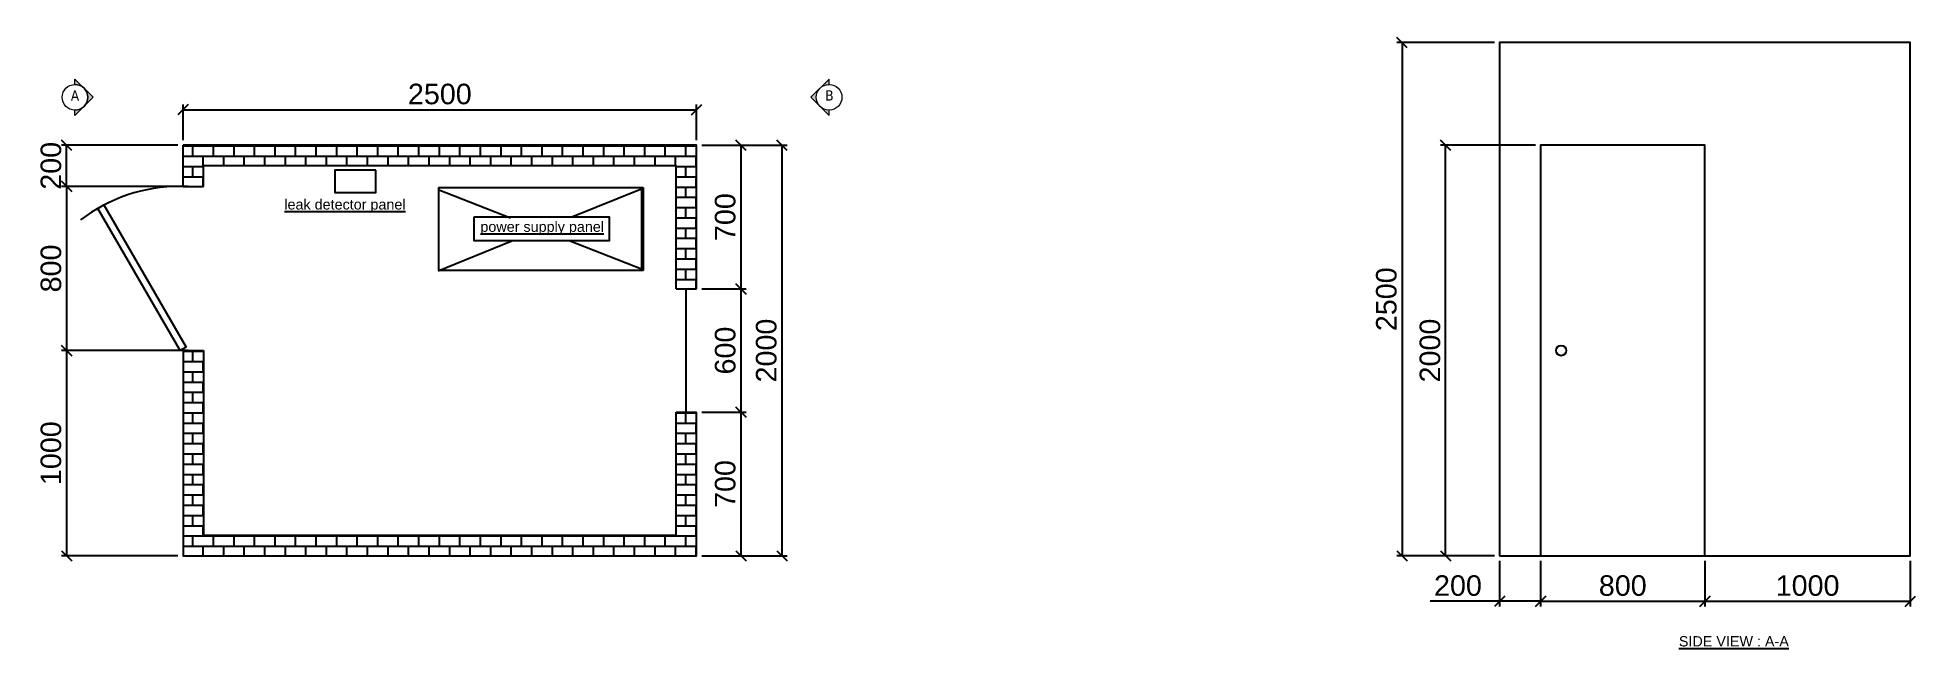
# Model space of a CAD drawing. Extents: x -1041800 to 1211622, y -13029 to 106851.
# Drawn here: x 58107 to 67250, y 3647 to 6623 of the extents above; entities that cross this region are included whole.
import ezdxf
from ezdxf.enums import TextEntityAlignment as Align

# ---------------------------------------------------------------- set-up
doc = ezdxf.new("R2010")
doc.units = 0
doc.header["$MEASUREMENT"] = 0
doc.layers.get('0').update_dxf_attribs({"lineweight": 5})
for name, color, linetype in [('NETTHAY', 7, 'Continuous'), ('TEXT', 7, 'Continuous'), ('VAN', 7, 'Continuous')]:
    doc.layers.add(name, color=color, linetype=linetype)
doc.styles.get("Standard").update_dxf_attribs({"font": 'arial.ttf'})
doc.styles.add('Tahoma', font='tahoma.ttf')
doc.dimstyles.new('TL100', dxfattribs={"dimscale": 0, "dimtxt": 200, "dimasz": 100, "dimexe": 50, "dimexo": 50, "dimgap": 50, "dimtad": 1, "dimdec": 0, "dimtxsty": 'Standard', "dimblk": 'OBLIQUE', "dimcen": 2.5, "dimclrd": 6, "dimclre": 6, "dimclrt": 3, "dimadec": 0, "dimazin": 0, "dimtfac": 1, "dimtdec": 0, "dimtmove": 0, "dimatfit": 3, "dimldrblk": 'OBLIQUE', "dimfxl": 1, "dimarcsym": 0})

msp = doc.modelspace()

# ---------------------------------------------------------------- texts
at = {"style": 'Tahoma', "flags": 8}
for tag, p in [('A', (58288.8, 6300.9)), ('B', (61962.3, 6300.9))]:
    msp.add_attdef(tag, text='1', height=50, dxfattribs=at).set_placement(p, align=Align.BOTTOM_CENTER)
at = {"layer": 'VAN', "color": 6, "linetype": 'Continuous', "char_height": 50, "attachment_point": 1}
for s, insert in [('\\pi84.79254;{\\Lleak detector panel }', (59223.4, 5835.2)), ('\\pi79.04561;{\\Lpower supply panel }', (60183.7, 5726.5)), ('\\pi108.93988;{\\LSIDE VIEW : A-A}', (65989.1, 3706.8))]:
    msp.add_mtext_dynamic_manual_height_columns(s, width=750.451, gutter_width=500, heights=[0], dxfattribs=dict(at, insert=insert))

# ---------------------------------------------------------------- blocks, each defined once
blk = doc.blocks.new('_Oblique')
at = {"color": 0, "linetype": 'ByBlock', "lineweight": -2}
blk.add_line((-0.5, -0.5), (0.5, 0.5), dxfattribs=at)
blk = doc.blocks.new('*D205')
at = {"layer": 'Defpoints', "color": 0, "linetype": 'Continuous', "transparency": 16777216}
for p in [(65224.9, 6598.1), (64750.2, 4098.1), (65224.9, 4098.1)]:
    blk.add_point(p, dxfattribs=at)
at = {"layer": 'TEXT', "color": 6, "linetype": 'Continuous', "lineweight": -2, "transparency": 16777216}
for p, q in [((65199.9, 6598.1), (64725.2, 6598.1)), ((64750.2, 6598.1), (64750.2, 4098.1)), ((65199.9, 4098.1), (64725.2, 4098.1))]:
    blk.add_line(p, q, dxfattribs=at)
at = {"layer": 'TEXT', "color": 6, "linetype": 'Continuous', "lineweight": -2, "transparency": 16777216, "xscale": 50, "yscale": 50, "zscale": 50}
for p, rotation in [((64750.2, 6598.1), 90), ((64750.2, 4098.1), 270)]:
    blk.add_blockref('_Oblique', p, dxfattribs=dict(at, rotation=rotation))
at = {"layer": 'TEXT', "color": 3, "linetype": 'Continuous', "lineweight": 5, "transparency": 16777216, "insert": (64674.1, 5348.1), "char_height": 100, "attachment_point": 5, "rotation": 90}
blk.add_mtext('2500', dxfattribs=at)
blk = doc.blocks.new('*D206')
at = {"layer": 'Defpoints', "color": 0, "linetype": 'Continuous', "transparency": 16777216}
for p in [(65224.9, 4098.1), (65424.9, 4098.1), (65424.9, 3876.6)]:
    blk.add_point(p, dxfattribs=at)
at = {"layer": 'TEXT', "color": 6, "linetype": 'Continuous', "lineweight": -2, "transparency": 16777216}
for p, q in [((65224.9, 4073.1), (65224.9, 3851.6)), ((65424.9, 4073.1), (65424.9, 3851.6)), ((65224.9, 3876.6), (64886.4, 3876.6)), ((65424.9, 3876.6), (65224.9, 3876.6))]:
    blk.add_line(p, q, dxfattribs=at)
at = {"layer": 'TEXT', "color": 6, "linetype": 'Continuous', "lineweight": -2, "transparency": 16777216, "xscale": 50, "yscale": 50, "zscale": 50, "rotation": 180}
blk.add_blockref('_Oblique', (65224.9, 3876.6), dxfattribs=at)
at = {"layer": 'TEXT', "color": 6, "linetype": 'Continuous', "lineweight": -2, "transparency": 16777216, "xscale": 50, "yscale": 50, "zscale": 50}
blk.add_blockref('_Oblique', (65424.9, 3876.6), dxfattribs=at)
at = {"layer": 'TEXT', "color": 3, "linetype": 'Continuous', "lineweight": 5, "transparency": 16777216, "insert": (65022.5, 3952.7), "char_height": 100, "attachment_point": 5}
blk.add_mtext('200', dxfattribs=at)
blk = doc.blocks.new('*D207')
at = {"layer": 'Defpoints', "color": 0, "linetype": 'Continuous', "transparency": 16777216}
for p in [(65424.9, 4098.1), (66224.9, 4098.1), (66224.9, 3876.6)]:
    blk.add_point(p, dxfattribs=at)
at = {"layer": 'TEXT', "color": 6, "linetype": 'Continuous', "lineweight": -2, "transparency": 16777216}
for p, q in [((65424.9, 4073.1), (65424.9, 3851.6)), ((66224.9, 4073.1), (66224.9, 3851.6)), ((65424.9, 3876.6), (66224.9, 3876.6))]:
    blk.add_line(p, q, dxfattribs=at)
at = {"layer": 'TEXT', "color": 6, "linetype": 'Continuous', "lineweight": -2, "transparency": 16777216, "xscale": 50, "yscale": 50, "zscale": 50, "rotation": 180}
blk.add_blockref('_Oblique', (65424.9, 3876.6), dxfattribs=at)
at = {"layer": 'TEXT', "color": 6, "linetype": 'Continuous', "lineweight": -2, "transparency": 16777216, "xscale": 50, "yscale": 50, "zscale": 50}
blk.add_blockref('_Oblique', (66224.9, 3876.6), dxfattribs=at)
at = {"layer": 'TEXT', "color": 3, "linetype": 'Continuous', "lineweight": 5, "transparency": 16777216, "insert": (65824.9, 3952.7), "char_height": 100, "attachment_point": 5}
blk.add_mtext('800', dxfattribs=at)
blk = doc.blocks.new('*D208')
at = {"layer": 'Defpoints', "color": 0, "linetype": 'Continuous', "transparency": 16777216}
for p in [(66224.9, 4098.1), (67224.9, 4098.1), (67224.9, 3876.6)]:
    blk.add_point(p, dxfattribs=at)
at = {"layer": 'TEXT', "color": 6, "linetype": 'Continuous', "lineweight": -2, "transparency": 16777216}
for p, q in [((66224.9, 4073.1), (66224.9, 3851.6)), ((67224.9, 4073.1), (67224.9, 3851.6)), ((66224.9, 3876.6), (67224.9, 3876.6))]:
    blk.add_line(p, q, dxfattribs=at)
at = {"layer": 'TEXT', "color": 6, "linetype": 'Continuous', "lineweight": -2, "transparency": 16777216, "xscale": 50, "yscale": 50, "zscale": 50, "rotation": 180}
blk.add_blockref('_Oblique', (66224.9, 3876.6), dxfattribs=at)
at = {"layer": 'TEXT', "color": 6, "linetype": 'Continuous', "lineweight": -2, "transparency": 16777216, "xscale": 50, "yscale": 50, "zscale": 50}
blk.add_blockref('_Oblique', (67224.9, 3876.6), dxfattribs=at)
at = {"layer": 'TEXT', "color": 3, "linetype": 'Continuous', "lineweight": 5, "transparency": 16777216, "insert": (66724.9, 3952.7), "char_height": 100, "attachment_point": 5}
blk.add_mtext('1000', dxfattribs=at)
blk = doc.blocks.new('*D209')
at = {"layer": 'Defpoints', "color": 0, "linetype": 'Continuous', "transparency": 16777216}
for p in [(64962.6, 6098.1), (65424.9, 6098.1), (65224.9, 4098.1)]:
    blk.add_point(p, dxfattribs=at)
at = {"layer": 'TEXT', "color": 6, "linetype": 'Continuous', "lineweight": -2, "transparency": 16777216}
for p, q in [((65399.9, 6098.1), (64937.6, 6098.1)), ((64962.6, 4098.1), (64962.6, 6098.1)), ((65199.9, 4098.1), (64937.6, 4098.1))]:
    blk.add_line(p, q, dxfattribs=at)
at = {"layer": 'TEXT', "color": 6, "linetype": 'Continuous', "lineweight": -2, "transparency": 16777216, "xscale": 50, "yscale": 50, "zscale": 50}
for p, rotation in [((64962.6, 6098.1), 90), ((64962.6, 4098.1), 270)]:
    blk.add_blockref('_Oblique', p, dxfattribs=dict(at, rotation=rotation))
at = {"layer": 'TEXT', "color": 3, "linetype": 'Continuous', "lineweight": 5, "transparency": 16777216, "insert": (64886.5, 5098.1), "char_height": 100, "attachment_point": 5, "rotation": 90}
blk.add_mtext('2000', dxfattribs=at)
blk = doc.blocks.new('Door - Left Hung 36 in.')
blk.add_lwpolyline([(0.75, -1.3), (0, 0), (31.18, 18), (31.93, 16.7)], close=True)
blk.add_arc((0, 0), 36, 0, 37.3101)
blk = doc.blocks.new('*D211')
at = {"layer": 'Defpoints', "color": 0, "linetype": 'Continuous', "transparency": 16777216}
for p in [(61315.3, 6271.3), (58815.3, 6098.1), (61315.3, 6098.1)]:
    blk.add_point(p, dxfattribs=at)
at = {"layer": 'TEXT', "color": 6, "linetype": 'Continuous', "lineweight": -2, "transparency": 16777216}
for p, q in [((58815.3, 6123.1), (58815.3, 6296.3)), ((58815.3, 6271.3), (61315.3, 6271.3)), ((61315.3, 6123.1), (61315.3, 6296.3))]:
    blk.add_line(p, q, dxfattribs=at)
at = {"layer": 'TEXT', "color": 6, "linetype": 'Continuous', "lineweight": -2, "transparency": 16777216, "xscale": 50, "yscale": 50, "zscale": 50, "rotation": 180}
blk.add_blockref('_Oblique', (58815.3, 6271.3), dxfattribs=at)
at = {"layer": 'TEXT', "color": 6, "linetype": 'Continuous', "lineweight": -2, "transparency": 16777216, "xscale": 50, "yscale": 50, "zscale": 50}
blk.add_blockref('_Oblique', (61315.3, 6271.3), dxfattribs=at)
at = {"layer": 'TEXT', "color": 3, "linetype": 'Continuous', "lineweight": 5, "transparency": 16777216, "insert": (60065.3, 6347.4), "char_height": 100, "attachment_point": 5}
blk.add_mtext('2500', dxfattribs=at)
blk = doc.blocks.new('*D212')
at = {"layer": 'Defpoints', "color": 0, "linetype": 'Continuous', "transparency": 16777216}
for p in [(61315.3, 6098.1), (61315.3, 5398.2), (61531.1, 5398.2)]:
    blk.add_point(p, dxfattribs=at)
at = {"layer": 'TEXT', "color": 6, "linetype": 'Continuous', "lineweight": -2, "transparency": 16777216}
for p, q in [((61340.3, 6098.1), (61556.1, 6098.1)), ((61531.1, 6098.1), (61531.1, 5398.2)), ((61340.3, 5398.2), (61556.1, 5398.2))]:
    blk.add_line(p, q, dxfattribs=at)
at = {"layer": 'TEXT', "color": 6, "linetype": 'Continuous', "lineweight": -2, "transparency": 16777216, "xscale": 50, "yscale": 50, "zscale": 50}
for p, rotation in [((61531.1, 6098.1), 90), ((61531.1, 5398.2), 270)]:
    blk.add_blockref('_Oblique', p, dxfattribs=dict(at, rotation=rotation))
at = {"layer": 'TEXT', "color": 3, "linetype": 'Continuous', "lineweight": 5, "transparency": 16777216, "insert": (61455.1, 5748.2), "char_height": 100, "attachment_point": 5, "rotation": 90}
blk.add_mtext('700', dxfattribs=at)
blk = doc.blocks.new('*D210')
at = {"layer": 'Defpoints', "color": 0, "linetype": 'Continuous', "transparency": 16777216}
for p in [(61315.3, 5398.2), (61315.3, 4798), (61531.1, 4798)]:
    blk.add_point(p, dxfattribs=at)
at = {"layer": 'TEXT', "color": 6, "linetype": 'Continuous', "lineweight": -2, "transparency": 16777216}
for p, q in [((61340.3, 5398.2), (61556.1, 5398.2)), ((61531.1, 5398.2), (61531.1, 4798)), ((61340.3, 4798), (61556.1, 4798))]:
    blk.add_line(p, q, dxfattribs=at)
at = {"layer": 'TEXT', "color": 6, "linetype": 'Continuous', "lineweight": -2, "transparency": 16777216, "xscale": 50, "yscale": 50, "zscale": 50}
for p, rotation in [((61531.1, 5398.2), 90), ((61531.1, 4798), 270)]:
    blk.add_blockref('_Oblique', p, dxfattribs=dict(at, rotation=rotation))
at = {"layer": 'TEXT', "color": 3, "linetype": 'Continuous', "lineweight": 5, "transparency": 16777216, "insert": (61455.1, 5098.1), "char_height": 100, "attachment_point": 5, "rotation": 90}
blk.add_mtext('600', dxfattribs=at)
blk = doc.blocks.new('*D213')
at = {"layer": 'Defpoints', "color": 0, "linetype": 'Continuous', "transparency": 16777216}
for p in [(61315.3, 4798), (61315.3, 4098.1), (61531.1, 4098.1)]:
    blk.add_point(p, dxfattribs=at)
at = {"layer": 'TEXT', "color": 6, "linetype": 'Continuous', "lineweight": -2, "transparency": 16777216}
for p, q in [((61340.3, 4798), (61556.1, 4798)), ((61531.1, 4798), (61531.1, 4098.1)), ((61340.3, 4098.1), (61556.1, 4098.1))]:
    blk.add_line(p, q, dxfattribs=at)
at = {"layer": 'TEXT', "color": 6, "linetype": 'Continuous', "lineweight": -2, "transparency": 16777216, "xscale": 50, "yscale": 50, "zscale": 50}
for p, rotation in [((61531.1, 4798), 90), ((61531.1, 4098.1), 270)]:
    blk.add_blockref('_Oblique', p, dxfattribs=dict(at, rotation=rotation))
at = {"layer": 'TEXT', "color": 3, "linetype": 'Continuous', "lineweight": 5, "transparency": 16777216, "insert": (61455.1, 4448), "char_height": 100, "attachment_point": 5, "rotation": 90}
blk.add_mtext('700', dxfattribs=at)
blk = doc.blocks.new('*D214')
at = {"layer": 'Defpoints', "color": 0, "linetype": 'Continuous', "transparency": 16777216}
for p in [(61315.3, 6098.1), (61315.3, 4098.1), (61731.1, 4098.1)]:
    blk.add_point(p, dxfattribs=at)
at = {"layer": 'TEXT', "color": 6, "linetype": 'Continuous', "lineweight": -2, "transparency": 16777216}
for p, q in [((61340.3, 6098.1), (61756.1, 6098.1)), ((61731.1, 6098.1), (61731.1, 4098.1)), ((61340.3, 4098.1), (61756.1, 4098.1))]:
    blk.add_line(p, q, dxfattribs=at)
at = {"layer": 'TEXT', "color": 6, "linetype": 'Continuous', "lineweight": -2, "transparency": 16777216, "xscale": 50, "yscale": 50, "zscale": 50}
for p, rotation in [((61731.1, 6098.1), 90), ((61731.1, 4098.1), 270)]:
    blk.add_blockref('_Oblique', p, dxfattribs=dict(at, rotation=rotation))
at = {"layer": 'TEXT', "color": 3, "linetype": 'Continuous', "lineweight": 5, "transparency": 16777216, "insert": (61655, 5098.1), "char_height": 100, "attachment_point": 5, "rotation": 90}
blk.add_mtext('2000', dxfattribs=at)
blk = doc.blocks.new('*D215')
at = {"layer": 'Defpoints', "color": 0, "linetype": 'Continuous', "transparency": 16777216}
for p in [(58248.3, 6098.1), (58815.3, 6098.1), (58815.3, 5898.1)]:
    blk.add_point(p, dxfattribs=at)
at = {"layer": 'TEXT', "color": 6, "linetype": 'Continuous', "lineweight": -2, "transparency": 16777216}
for p, q in [((58790.3, 6098.1), (58223.3, 6098.1)), ((58248.3, 5898.1), (58248.3, 6098.1)), ((58790.3, 5898.1), (58223.3, 5898.1))]:
    blk.add_line(p, q, dxfattribs=at)
at = {"layer": 'TEXT', "color": 6, "linetype": 'Continuous', "lineweight": -2, "transparency": 16777216, "xscale": 50, "yscale": 50, "zscale": 50}
for p, rotation in [((58248.3, 6098.1), 90), ((58248.3, 5898.1), 270)]:
    blk.add_blockref('_Oblique', p, dxfattribs=dict(at, rotation=rotation))
at = {"layer": 'TEXT', "color": 3, "linetype": 'Continuous', "lineweight": 5, "transparency": 16777216, "insert": (58172.2, 5998.1), "char_height": 100, "attachment_point": 5, "rotation": 90}
blk.add_mtext('200', dxfattribs=at)
blk = doc.blocks.new('*D216')
at = {"layer": 'Defpoints', "color": 0, "linetype": 'Continuous', "transparency": 16777216}
for p in [(58865.3, 5898.1), (58248.3, 5098.1), (58865.3, 5098.1)]:
    blk.add_point(p, dxfattribs=at)
at = {"layer": 'TEXT', "color": 6, "linetype": 'Continuous', "lineweight": -2, "transparency": 16777216}
for p, q in [((58840.3, 5898.1), (58223.3, 5898.1)), ((58248.3, 5898.1), (58248.3, 5098.1)), ((58840.3, 5098.1), (58223.3, 5098.1))]:
    blk.add_line(p, q, dxfattribs=at)
at = {"layer": 'TEXT', "color": 6, "linetype": 'Continuous', "lineweight": -2, "transparency": 16777216, "xscale": 50, "yscale": 50, "zscale": 50}
for p, rotation in [((58248.3, 5898.1), 90), ((58248.3, 5098.1), 270)]:
    blk.add_blockref('_Oblique', p, dxfattribs=dict(at, rotation=rotation))
at = {"layer": 'TEXT', "color": 3, "linetype": 'Continuous', "lineweight": 5, "transparency": 16777216, "insert": (58172.2, 5498.1), "char_height": 100, "attachment_point": 5, "rotation": 90}
blk.add_mtext('800', dxfattribs=at)
blk = doc.blocks.new('*D217')
at = {"layer": 'Defpoints', "color": 0, "linetype": 'Continuous', "transparency": 16777216}
for p in [(58815.3, 5098.1), (58248.3, 4098.1), (58815.3, 4098.1)]:
    blk.add_point(p, dxfattribs=at)
at = {"layer": 'TEXT', "color": 6, "linetype": 'Continuous', "lineweight": -2, "transparency": 16777216}
for p, q in [((58790.3, 5098.1), (58223.3, 5098.1)), ((58248.3, 5098.1), (58248.3, 4098.1)), ((58790.3, 4098.1), (58223.3, 4098.1))]:
    blk.add_line(p, q, dxfattribs=at)
at = {"layer": 'TEXT', "color": 6, "linetype": 'Continuous', "lineweight": -2, "transparency": 16777216, "xscale": 50, "yscale": 50, "zscale": 50}
for p, rotation in [((58248.3, 5098.1), 90), ((58248.3, 4098.1), 270)]:
    blk.add_blockref('_Oblique', p, dxfattribs=dict(at, rotation=rotation))
at = {"layer": 'TEXT', "color": 3, "linetype": 'Continuous', "lineweight": 5, "transparency": 16777216, "insert": (58172.2, 4598.1), "char_height": 100, "attachment_point": 5, "rotation": 90}
blk.add_mtext('1000', dxfattribs=at)

# ---------------------------------------------------------------- dimensions: what is measured, and where the dimension line sits
at = {"layer": 'TEXT', "linetype": 'Continuous', "lineweight": 5}
for base, p1, p2, picture, middle in [((64750.2, 4098.1), (65224.9, 6598.1), (65224.9, 4098.1), '*D205', (64674.1, 5348.1)), ((61531.1, 5398.2), (61315.3, 6098.1), (61315.3, 5398.2), '*D212', (61455.1, 5748.2)), ((61731.1, 4098.1), (61315.3, 6098.1), (61315.3, 4098.1), '*D214', (61655, 5098.1)), ((64962.6, 6098.1), (65224.9, 4098.1), (65424.9, 6098.1), '*D209', (64886.5, 5098.1)), ((58248.3, 5098.1), (58865.3, 5898.1), (58865.3, 5098.1), '*D216', (58172.2, 5498.1)), ((61531.1, 4798), (61315.3, 5398.2), (61315.3, 4798), '*D210', (61455.1, 5098.1)), ((58248.3, 4098.1), (58815.3, 5098.1), (58815.3, 4098.1), '*D217', (58172.2, 4598.1)), ((61531.1, 4098.1), (61315.3, 4798), (61315.3, 4098.1), '*D213', (61455.1, 4448))]:
    dim = msp.add_linear_dim(base=base, p1=p1, p2=p2, angle=90, dimstyle='TL100', override={"dimscale": 0.5}, dxfattribs=at)
    dim.commit()
    dim.dimension.update_dxf_attribs({"geometry": picture, "text_midpoint": middle})
for base, p1, p2, picture, middle in [((61315.3, 6271.3), (58815.3, 6098.1), (61315.3, 6098.1), '*D211', (60065.3, 6347.4)), ((66224.9, 3876.6), (65424.9, 4098.1), (66224.9, 4098.1), '*D207', (65824.9, 3952.7)), ((67224.9, 3876.6), (66224.9, 4098.1), (67224.9, 4098.1), '*D208', (66724.9, 3952.7))]:
    dim = msp.add_linear_dim(base=base, p1=p1, p2=p2, dimstyle='TL100', override={"dimscale": 0.5}, dxfattribs=at)
    dim.commit()
    dim.dimension.update_dxf_attribs({"geometry": picture, "text_midpoint": middle})
dim = msp.add_linear_dim(base=(58248.3, 6098.1), p1=(58815.3, 5898.1), p2=(58815.3, 6098.1), angle=90, dimstyle='TL100', override={"dimscale": 0.5}, dxfattribs=at)
dim.commit()
dim.dimension.update_dxf_attribs({"geometry": '*D215', "text_midpoint": (58248.3, 5998.1), "dimtype": 160})
dim = msp.add_linear_dim(base=(65424.9, 3876.6), p1=(65224.9, 4098.1), p2=(65424.9, 4098.1), dimstyle='TL100', override={"dimscale": 0.5}, dxfattribs=at)
dim.commit()
dim.dimension.update_dxf_attribs({"geometry": '*D206', "text_midpoint": (65022.5, 3876.6), "dimtype": 160})

# ---------------------------------------------------------------- hatches: boundary and pattern name
h = msp.add_hatch(color=256)
edge = h.paths.add_edge_path()
edge.add_line((58288.8, 6394.5), (58288.8, 6420.4))
edge.add_line((58288.8, 6420.4), (58377.2, 6332))
edge.add_line((58377.2, 6332), (58288.8, 6243.6))
edge.add_line((58288.8, 6243.6), (58288.8, 6269.5))
edge.add_arc((58288.8, 6332), 62.5, 270, 450)
h = msp.add_hatch(color=256)
edge = h.paths.add_edge_path()
edge.add_line((61960.6, 6394.5), (61960.6, 6420.4))
edge.add_line((61960.6, 6420.4), (61872.2, 6332))
edge.add_line((61872.2, 6332), (61960.6, 6243.6))
edge.add_line((61960.6, 6243.6), (61960.6, 6269.5))
edge.add_arc((61960.6, 6332), 62.5, 90, 270, ccw=False)
at = {"layer": 'VAN', "linetype": 'Continuous'}
h = msp.add_hatch(dxfattribs=at)
h.set_pattern_fill('BRICK', color=6, scale=200, style=0)
h.set_pattern_definition([(0, (-382336.87, -257855.117), (0, 50), []), (90, (-382336.87, -257855.12), (-100, 6e-15), [50, -50]), (90, (-382286.87, -257855.12), (-100, 6e-15), [-50, 50])])
h.paths.add_polyline_path([(58915.3, 5998.1), (61215.3, 5998.1), (61215.3, 5398.2), (61315.3, 5398.2), (61315.3, 6098.1), (58815.3, 6098.1), (58815.3, 5898.1), (58915.3, 5898.1)])
h.paths.add_polyline_path([(58915.3, 4198.1), (58915.3, 5098.1), (58815.3, 5098.1), (58815.3, 4098.1), (61315.3, 4098.1), (61315.3, 4798), (61215.3, 4798), (61215.3, 4198.1)])

# ---------------------------------------------------------------- linework, layer by layer
for points in [[(58288.8, 6394.5), (58288.8, 6420.4), (58377.2, 6332), (58288.8, 6243.6), (58288.8, 6269.5, 1)], [(61960.6, 6394.5), (61960.6, 6420.4), (61872.2, 6332), (61960.6, 6243.6), (61960.6, 6269.5, -1)]]:
    msp.add_lwpolyline(points, format="xyb", close=True)
for centre in [(58288.8, 6332), (61960.6, 6332)]:
    msp.add_circle(centre, 62.5)
at = {"layer": 'NETTHAY', "linetype": 'Continuous'}
for p, q in [((61215.3, 5398.2), (61315.3, 5398.2)), ((61265.3, 4798), (61265.3, 5398.2)), ((61215.3, 4798), (61315.3, 4798))]:
    msp.add_line(p, q, dxfattribs=at)
at = {"layer": 'VAN', "color": 6, "linetype": 'Continuous'}
for p, q in [((58815.3, 5898.1), (58815.3, 6098.1)), ((58915.3, 5898.1), (58915.3, 5998.1)), ((58815.3, 5898.1), (58915.3, 5898.1)), ((60409.8, 5743.2), (60057.2, 5880.5)), ((60058, 5893.1), (60058, 5487.5)), ((60058, 5893.1), (61055.2, 5893.1)), ((60707.7, 5749.8), (61051, 5888.4)), ((61047, 5896.3), (61047, 5495.2)), ((61055.2, 5893.1), (61055.2, 5487.5)), ((60057.2, 5487.2), (60416.3, 5632.2)), ((61047, 5495.2), (60694.9, 5632.2)), ((61055.2, 5487.5), (60058, 5487.5)), ((58815.3, 5098.1), (58915.3, 5098.1))]:
    msp.add_line(p, q, dxfattribs=at)
for points in [[(65224.9, 4098.1), (67224.9, 4098.1), (67224.9, 6598.1), (65224.9, 6598.1)], [(66224.9, 4098.1), (66224.9, 6098.1), (65424.9, 6098.1), (65424.9, 4098.1)], [(59753.9, 5977.5), (59554.3, 5977.5), (59554.3, 5867.8), (59753.9, 5867.8)], [(60232.2, 5749.8), (60889.5, 5749.8), (60889.5, 5632.2), (60232.2, 5632.2)]]:
    msp.add_lwpolyline(points, close=True, dxfattribs=at)
for points in [[(61315.3, 5398.2), (61315.3, 6098.1), (58815.3, 6098.1)], [(61215.3, 5398.2), (61215.3, 5998.1), (58915.3, 5998.1)], [(58815.3, 5098.1), (58815.3, 4098.1), (61315.3, 4098.1), (61315.3, 4798)], [(58915.3, 5098.1), (58915.3, 4198.1), (61215.3, 4198.1), (61215.3, 4798)]]:
    msp.add_lwpolyline(points, dxfattribs=at)
msp.add_circle((65524.9, 5098.1), 25, dxfattribs=at)

# ---------------------------------------------------------------- block references
at = {"layer": 'VAN', "color": 6, "linetype": 'Continuous', "xscale": 22.23194748358862, "yscale": 22.23194748358862, "zscale": 22.23194748358862, "rotation": 90}
msp.add_blockref('Door - Left Hung 36 in.', (58800.8, 5097.7), dxfattribs=at)

msp.set_redraw_order([(e.dxf.handle, doc.entitydb.next_handle()) for e in msp.query("TEXT MTEXT ATTDEF DIMENSION ARC_DIMENSION")])  # texts and dimensions are drawn at this point

doc.saveas('drawing.dxf')
